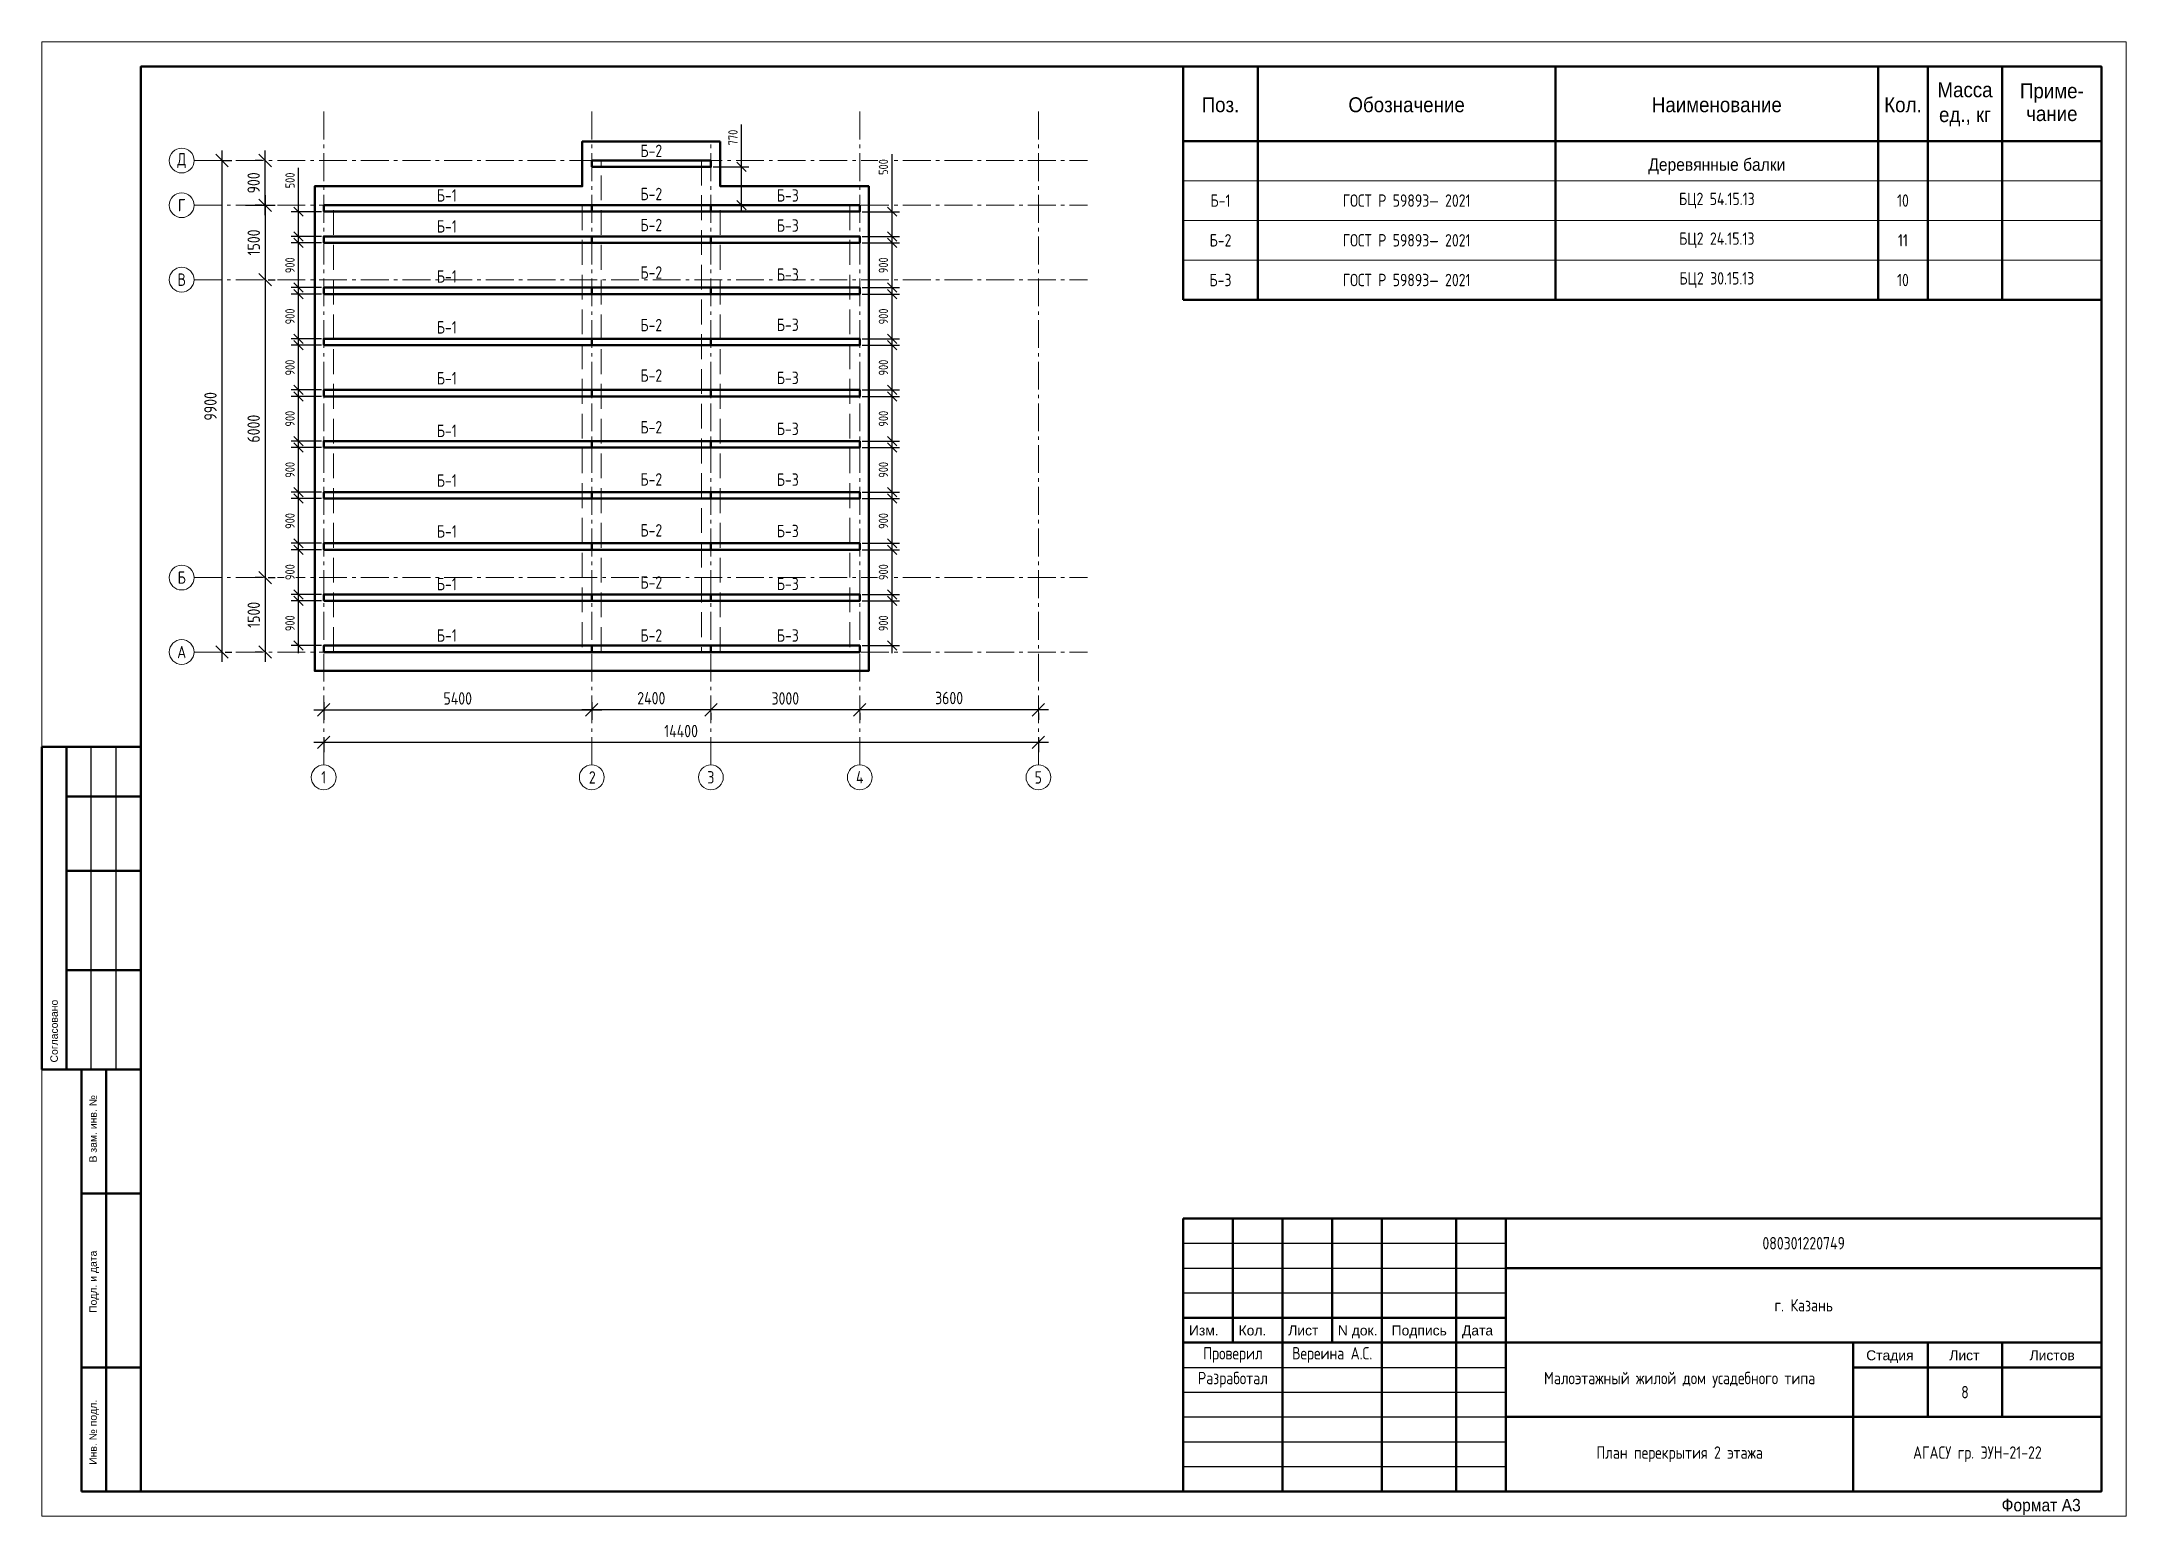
# Model space of a CAD drawing. Header units: millimetres. Extents: x -2047 to 39953, y 20044 to 49744.
import ezdxf
from ezdxf.enums import TextEntityAlignment as Align

# ---------------------------------------------------------------- set-up
doc = ezdxf.new("R2010")
doc.units = ezdxf.units.MM
for name, pattern in [('CONTINOUS', [0]), ('ГОСТ 2.303 4', [7, 5, -2, 0]), ('ГОСТ 2.303 6', [12, 8, -1.5, 1, -1.5])]:
    doc.linetypes.add(name, pattern=pattern)
doc.layers.add('Оси', color=3, linetype='Continuous')
doc.layers.add('Стены для перекрытий', color=7, linetype='Continuous')
for name, color, linetype, lineweight in [('Перекрытия', 7, 'Continuous', 50), ('Размеры', 7, 'Continuous', 20), ('Текст', 7, 'Continuous', 20)]:
    doc.layers.add(name, color=color, linetype=linetype, lineweight=lineweight)
doc.styles.add('Arial', font='arial.ttf')
doc.styles.add('Standard 0.9', font='arial.ttf', dxfattribs={"width": 0.9})
doc.styles.add('ГОСТ 2.304', font='CS_Gost2304.shx')
doc.styles.add('ТЕКСТ_Z', font='arial.ttf')
doc.dimstyles.new('СПДС', dxfattribs={"dimscale": 100, "dimtxt": 2.5, "dimasz": 2.5, "dimexe": 2, "dimexo": 0.625, "dimgap": 1, "dimtad": 1, "dimdec": 0, "dimtxsty": 'ГОСТ 2.304', "dimblk": 'OBLIQUE', "dimblk1": 'OBLIQUE', "dimblk2": 'OBLIQUE', "dimcen": 2.5, "dimdle": 2, "dimadec": 0, "dimazin": 2, "dimtfac": 0.75, "dimtdec": 4, "dimtmove": 1, "dimatfit": 3, "dimfxl": 1, "dimtfill": 1, "dimtolj": 1, "dimarcsym": 1})

msp = doc.modelspace()

# ---------------------------------------------------------------- texts
at = {"color": 7, "linetype": 'CONTINOUS', "lineweight": -3, "ltscale": 30, "style": 'Standard 0.9', "width": 0.9}
for s, height, p in [('Масса', 300, (36702.6, 48625.2)), ('Приме-', 300, (38452.6, 48604.2)), ('Поз.', 300, (21702.6, 48324.7)), ('Обозначение', 300, (25452.6, 48324.7)), ('Наименование', 300, (31702.6, 48324.7)), ('Кол.', 300, (35452.6, 48324.7)), ('ед., кг', 300, (36702.6, 48125.2)), ('чание', 300, (38452.6, 48145.6)), ('Деревянные балки', 250, (31702.6, 47144.3))]:
    msp.add_text(s, height=height, dxfattribs=at).set_placement(p, align=Align.CENTER)
at = {"color": 7, "linetype": 'CONTINOUS', "lineweight": 20, "ltscale": 30, "style": 'Standard 0.9', "width": 0.9}
msp.add_text('Формат А3', height=250, dxfattribs=at).set_placement((37439.7, 20144.3))
at = {"ltscale": 100, "char_height": 250, "attachment_point": 5, "style": 'ГОСТ 2.304'}
for s, insert, width in [('080301220749', (33452.6, 25544.3), 12000), ('г. Казань', (33452.6, 24294.3), 12000), ('Малоэтажный жилой дом усадебного типа', (30952.6, 22794.3), 7000), ('8', (36702.6, 22544.3), 1500), ('План перекрытия 2 этажа', (30952.6, 21294.3), 7000), ('АГАСУ гр. ЭУН-21-22', (36952.6, 21294.3), 5000)]:
    msp.add_mtext(s, dxfattribs=dict(at, insert=insert, width=width))
at = {"layer": 'Оси', "lineweight": 20, "ltscale": 100, "char_height": 250, "attachment_point": 5, "style": 'ГОСТ 2.304'}
for s, insert, width in [('Д', (773.7, 47351.4), 292.102), ('Г', (773.5, 46451.4), 292.102), ('В', (773.5, 44951.4), 292.102), ('Б', (773.5, 38951.4), 292.102), ('А', (773.5, 37451.4), 292.102), ('1', (3634.9, 34927.9), 272.268), ('2', (9045.8, 34926.1), 289.397), ('3', (11434.9, 34927.9), 239.361), ('4', (14434.9, 34927.9), 271.817), ('5', (18030.6, 34926.1), 270.465)]:
    msp.add_mtext(s, dxfattribs=dict(at, insert=insert, width=width))
at = {"layer": 'Текст', "ltscale": 100, "char_height": 250, "attachment_point": 5, "style": 'ГОСТ 2.304'}
for s, insert, width in [('Б-2', (10234.9, 47546.5), 702.524), ('Б-1', (6114.4, 46649.1), 702.524), ('Б-2', (10234.9, 46677.3), 702.524), ('Б-3', (12985, 46648.2), 702.524), ('Б-1', (21702.6, 46544.3), 1500), ('ГОСТ Р 59893— 2021', (25452.6, 46544.3), 6000), ('БЦ2 54.15.13', (31702.6, 46544.3), 6500), ('10', (35452.6, 46544.3), 1000), ('Б-1', (6114.4, 46023.8), 702.524), ('Б-2', (10234.9, 46052), 702.524), ('Б-3', (12985, 46042.2), 702.524), ('Б-2', (21702.6, 45744.3), 1500), ('ГОСТ Р 59893— 2021', (25452.6, 45744.3), 6000), ('БЦ2 24.15.13', (31702.6, 45744.3), 6500), ('11', (35452.6, 45744.3), 1000), ('Б-1', (6114.4, 45016.3), 702.524), ('Б-2', (10234.9, 45096.6), 702.524), ('Б-3', (12985, 45054), 702.524), ('Б-3', (21702.6, 44944.3), 1500), ('ГОСТ Р 59893— 2021', (25452.6, 44944.3), 6000), ('БЦ2 30.15.13', (31702.6, 44944.3), 6500), ('10', (35452.6, 44944.3), 1000), ('Б-1', (6114.4, 43991.5), 702.524), ('Б-2', (10234.9, 44037.1), 702.524), ('Б-3', (12985, 44042.7), 702.524), ('Б-1', (6114.4, 42966.7), 702.524), ('Б-2', (10234.9, 43020.9), 702.524), ('Б-3', (12985, 42973.5), 702.524), ('Б-1', (6114.4, 41907.1), 702.524), ('Б-2', (10234.9, 41978.7), 702.524), ('Б-3', (12985, 41946.7), 702.524), ('Б-1', (6114.4, 40905.4), 702.524), ('Б-2', (10234.9, 40927.8), 702.524), ('Б-3', (12985, 40923.8), 702.524), ('Б-1', (6114.4, 39880.6), 702.524), ('Б-2', (10234.9, 39903), 702.524), ('Б-3', (12985, 39889.3), 702.524), ('Б-1', (6114.4, 38820.5), 702.524), ('Б-2', (10234.9, 38852.1), 702.524), ('Б-3', (12985, 38823.9), 702.524), ('Б-1', (6114.4, 37785.4), 702.524), ('Б-2', (10234.9, 37785.4), 702.524), ('Б-3', (12985, 37785.4), 702.524), ('Проверил', (21952.6, 23294.3), 2000), ('Вереина А.С.', (23952.6, 23294.3), 2000), ('Разработал', (21952.6, 22794.3), 2000)]:
    msp.add_mtext(s, dxfattribs=dict(at, insert=insert, width=width))

# ---------------------------------------------------------------- blocks, each defined once
blk = doc.blocks.new('Штамп осн бок')
at = {"color": 7, "lineweight": 50}
for p, q in [((-2000, 8500), (-2000, 15000)), ((-2000, 15000), (-1500, 15000)), ((-1500, 8500), (-1500, 15000)), ((-1500, 15000), (0, 15000)), ((-1500, 14000), (0, 14000)), ((-1500, 12500), (0, 12500)), ((-1500, 10500), (0, 10500)), ((-2000, 8500), (-1500, 8500)), ((-1500, 8500), (0, 8500)), ((-1200, 0), (-1200, 8500)), ((-1200, 8500), (-700, 8500)), ((-700, 0), (-700, 8500)), ((-700, 8500), (0, 8500)), ((-1200, 6000), (0, 6000)), ((-1200, 2500), (0, 2500)), ((-1200, 0), (-700, 0)), ((-700, 0), (0, 0))]:
    blk.add_line(p, q, dxfattribs=at)
at = {"color": 7}
for p, q in [((-1000, 8500), (-1000, 15000)), ((-500, 8500), (-500, 15000)), ((0, 15000), (0, 0))]:
    blk.add_line(p, q, dxfattribs=at)
at = {"color": 7, "style": 'ТЕКСТ_Z'}
for s, p in [('Согласовано', (-1675, 8640)), ('В зам. инв. №', (-890, 6627)), ('Подл. и дата', (-890, 3596)), ('Инв. № подл.', (-890, 536))]:
    blk.add_text(s, height=150, rotation=90, dxfattribs=at).set_placement(p)
blk = doc.blocks.new('Штамп осн')
at = {"color": 7, "lineweight": 50}
for p, q in [((-18500, 0), (-18500, 5500)), ((-18500, 5500), (0, 5500)), ((-18500, 5500), (0, 5500)), ((-17500, 3000), (-17500, 5500)), ((-16500, 0), (-16500, 5500)), ((-15500, 3000), (-15500, 5500)), ((-14500, 0), (-14500, 5500)), ((-13000, 0), (-13000, 5500)), ((-12000, 0), (-12000, 5500)), ((-12000, 4500), (0, 4500)), ((-18500, 3500), (-12000, 3500)), ((-18500, 3000), (0, 3000)), ((-5000, 0), (-5000, 3000)), ((-3500, 1500), (-3500, 3000)), ((-2000, 1500), (-2000, 3000)), ((-5000, 2500), (0, 2500)), ((-12000, 1500), (0, 1500))]:
    blk.add_line(p, q, dxfattribs=at)
at = {"color": 7}
for p in [(0, 5500), (-18500, 0)]:
    blk.add_line(p, (0, 0), dxfattribs=at)
at = {"color": 8}
for p, q in [((-18500, 5000), (-12000, 5000)), ((-18500, 4500), (-12000, 4500)), ((-18500, 4000), (-12000, 4000)), ((-18500, 2500), (-12000, 2500)), ((-18500, 2000), (-12000, 2000)), ((-18500, 1500), (-12000, 1500)), ((-18500, 1000), (-12000, 1000)), ((-18500, 500), (-12000, 500))]:
    blk.add_line(p, q, dxfattribs=at)
at = {"color": 7, "style": 'Arial'}
for s, p in [('Изм.', (-18385, 3143)), ('Кол.', (-17385, 3143)), ('Лист', (-16385, 3143)), ('N док.', (-15385, 3143)), ('Подпись', (-14302, 3143)), ('Дата', (-12885, 3143)), ('Стадия', (-4741, 2643)), ('Листов', (-1449, 2643))]:
    blk.add_text(s, height=200, dxfattribs=at).set_placement(p)
at = {"color": 7, "lineweight": 50, "style": 'Arial'}
blk.add_text('Лист', height=200, dxfattribs=at).set_placement((-3066, 2643))
blk = doc.blocks.new('_Oblique')
at = {"color": 0, "linetype": 'ByBlock', "lineweight": -2}
blk.add_line((-0.5, -0.5), (0.5, 0.5), dxfattribs=at)
blk = doc.blocks.new('*D23')
at = {"layer": 'Defpoints', "color": 0, "ltscale": 100}
for p in [(1998, 46451), (2455, 44951), (2455, 44951)]:
    blk.add_point(p, dxfattribs=at)
at = {"layer": 'Оси', "color": 0, "lineweight": -2, "ltscale": 100}
for p, q in [((2455, 46651), (2455, 44751)), ((2061, 46451), (2655, 46451)), ((2517, 44951), (2655, 44951))]:
    blk.add_line(p, q, dxfattribs=at)
at = {"layer": 'Оси', "color": 0, "lineweight": -2, "ltscale": 100, "xscale": 250, "yscale": 250, "zscale": 250}
for p, rotation in [((2455, 46451), 90), ((2455, 44951), 270)]:
    blk.add_blockref('_Oblique', p, dxfattribs=dict(at, rotation=rotation))
at = {"layer": 'Оси', "color": 0, "lineweight": 20, "ltscale": 100, "insert": (2225, 45701), "char_height": 250, "attachment_point": 5, "rotation": 90, "style": 'ГОСТ 2.304', "bg_fill": 3, "box_fill_scale": 1.1, "bg_fill_color": 256, "bg_fill_true_color": 13158600, "bg_fill_transparency": 0}
blk.add_mtext('\\A1;1500', dxfattribs=at)
blk = doc.blocks.new('*D24')
at = {"layer": 'Defpoints', "color": 0, "ltscale": 100}
for p in [(2455, 44951), (2455, 38951), (2455, 38951)]:
    blk.add_point(p, dxfattribs=at)
at = {"layer": 'Оси', "color": 0, "lineweight": -2, "ltscale": 100}
for p, q in [((2455, 45151), (2455, 38751)), ((2517, 44951), (2655, 44951)), ((2517, 38951), (2655, 38951))]:
    blk.add_line(p, q, dxfattribs=at)
at = {"layer": 'Оси', "color": 0, "lineweight": -2, "ltscale": 100, "xscale": 250, "yscale": 250, "zscale": 250}
for p, rotation in [((2455, 44951), 90.00000000000001), ((2455, 38951), 270)]:
    blk.add_blockref('_Oblique', p, dxfattribs=dict(at, rotation=rotation))
at = {"layer": 'Оси', "color": 0, "lineweight": 20, "ltscale": 100, "insert": (2223, 41951), "char_height": 250, "attachment_point": 5, "rotation": 90, "style": 'ГОСТ 2.304', "bg_fill": 3, "box_fill_scale": 1.1, "bg_fill_color": 256, "bg_fill_true_color": 13158600, "bg_fill_transparency": 0}
blk.add_mtext('\\A1;6000', dxfattribs=at)
blk = doc.blocks.new('*D25')
at = {"layer": 'Defpoints', "color": 0, "ltscale": 100}
for p in [(2455, 38951), (2455, 37451), (2455, 37451)]:
    blk.add_point(p, dxfattribs=at)
at = {"layer": 'Оси', "color": 0, "lineweight": -2, "ltscale": 100}
for p, q in [((2455, 39151), (2455, 37251)), ((2392, 38951), (2255, 38951)), ((2392, 37451), (2255, 37451))]:
    blk.add_line(p, q, dxfattribs=at)
at = {"layer": 'Оси', "color": 0, "lineweight": -2, "ltscale": 100, "xscale": 250, "yscale": 250, "zscale": 250}
for p, rotation in [((2455, 38951), 90), ((2455, 37451), 270)]:
    blk.add_blockref('_Oblique', p, dxfattribs=dict(at, rotation=rotation))
at = {"layer": 'Оси', "color": 0, "lineweight": 20, "ltscale": 100, "insert": (2225, 38201), "char_height": 250, "attachment_point": 5, "rotation": 90, "style": 'ГОСТ 2.304', "bg_fill": 3, "box_fill_scale": 1.1, "bg_fill_color": 256, "bg_fill_true_color": 13158600, "bg_fill_transparency": 0}
blk.add_mtext('\\A1;1500', dxfattribs=at)
blk = doc.blocks.new('*D26')
at = {"layer": 'Defpoints', "color": 0, "ltscale": 100}
for p in [(2455, 47351), (2455, 47351), (2455, 46451)]:
    blk.add_point(p, dxfattribs=at)
at = {"layer": 'Оси', "color": 0, "lineweight": -2, "ltscale": 100}
for p, q in [((2455, 46251), (2455, 47551)), ((2392, 47351), (2255, 47351)), ((2392, 46451), (2255, 46451))]:
    blk.add_line(p, q, dxfattribs=at)
at = {"layer": 'Оси', "color": 0, "lineweight": -2, "ltscale": 100, "xscale": 250, "yscale": 250, "zscale": 250}
for p, rotation in [((2455, 47351), 90), ((2455, 46451), 270)]:
    blk.add_blockref('_Oblique', p, dxfattribs=dict(at, rotation=rotation))
at = {"layer": 'Оси', "color": 0, "lineweight": 20, "ltscale": 100, "insert": (2223, 46901), "char_height": 250, "attachment_point": 5, "rotation": 90, "style": 'ГОСТ 2.304', "bg_fill": 3, "box_fill_scale": 1.1, "bg_fill_color": 256, "bg_fill_true_color": 13158600, "bg_fill_transparency": 0}
blk.add_mtext('\\A1;900', dxfattribs=at)
blk = doc.blocks.new('*D27')
at = {"layer": 'Defpoints', "color": 0, "ltscale": 100}
for p in [(1528, 47351), (1585, 37451), (1585, 37451)]:
    blk.add_point(p, dxfattribs=at)
at = {"layer": 'Оси', "color": 0, "lineweight": -2, "ltscale": 100}
for p, q in [((1585, 47551), (1585, 37251)), ((1591, 47351), (1785, 47351)), ((1648, 37451), (1785, 37451))]:
    blk.add_line(p, q, dxfattribs=at)
at = {"layer": 'Оси', "color": 0, "lineweight": -2, "ltscale": 100, "xscale": 250, "yscale": 250, "zscale": 250}
for p, rotation in [((1585, 47351), 90), ((1585, 37451), 270)]:
    blk.add_blockref('_Oblique', p, dxfattribs=dict(at, rotation=rotation))
at = {"layer": 'Оси', "color": 0, "lineweight": 20, "ltscale": 100, "insert": (1353, 42401), "char_height": 250, "attachment_point": 5, "rotation": 90, "style": 'ГОСТ 2.304', "bg_fill": 3, "box_fill_scale": 1.1, "bg_fill_color": 256, "bg_fill_true_color": 13158600, "bg_fill_transparency": 0}
blk.add_mtext('\\A1;9900', dxfattribs=at)
blk = doc.blocks.new('*D28')
at = {"layer": 'Defpoints', "color": 0, "ltscale": 100}
for p in [(3635, 36506), (9035, 36506), (9035, 36287)]:
    blk.add_point(p, dxfattribs=at)
at = {"layer": 'Оси', "color": 0, "lineweight": -2, "ltscale": 100}
for p, q in [((3435, 36287), (9235, 36287)), ((3635, 36444), (3635, 36087)), ((9035, 36444), (9035, 36087))]:
    blk.add_line(p, q, dxfattribs=at)
at = {"layer": 'Оси', "color": 0, "lineweight": -2, "ltscale": 100, "xscale": 250, "yscale": 250, "zscale": 250, "rotation": 180}
blk.add_blockref('_Oblique', (3635, 36287), dxfattribs=at)
at = {"layer": 'Оси', "color": 0, "lineweight": -2, "ltscale": 100, "xscale": 250, "yscale": 250, "zscale": 250}
blk.add_blockref('_Oblique', (9035, 36287), dxfattribs=at)
at = {"layer": 'Оси', "color": 0, "lineweight": 20, "ltscale": 100, "insert": (6335, 36517), "char_height": 250, "attachment_point": 5, "style": 'ГОСТ 2.304', "bg_fill": 3, "box_fill_scale": 1.1, "bg_fill_color": 256, "bg_fill_true_color": 13158600, "bg_fill_transparency": 0}
blk.add_mtext('\\A1;5400', dxfattribs=at)
blk = doc.blocks.new('*D29')
at = {"layer": 'Defpoints', "color": 0, "ltscale": 100}
for p in [(9035, 36506), (9035, 36287), (11435, 36289)]:
    blk.add_point(p, dxfattribs=at)
at = {"layer": 'Оси', "color": 0, "lineweight": -2, "ltscale": 100}
for p, q in [((11635, 36287), (8835, 36287)), ((9035, 36444), (9035, 36087)), ((11435, 36226), (11435, 36087))]:
    blk.add_line(p, q, dxfattribs=at)
at = {"layer": 'Оси', "color": 0, "lineweight": -2, "ltscale": 100, "xscale": 250, "yscale": 250, "zscale": 250, "rotation": 180}
blk.add_blockref('_Oblique', (9035, 36287), dxfattribs=at)
at = {"layer": 'Оси', "color": 0, "lineweight": -2, "ltscale": 100, "xscale": 250, "yscale": 250, "zscale": 250}
blk.add_blockref('_Oblique', (11435, 36287), dxfattribs=at)
at = {"layer": 'Оси', "color": 0, "lineweight": 20, "ltscale": 100, "insert": (10235, 36522), "char_height": 250, "attachment_point": 5, "style": 'ГОСТ 2.304', "bg_fill": 3, "box_fill_scale": 1.1, "bg_fill_color": 256, "bg_fill_true_color": 13158600, "bg_fill_transparency": 0}
blk.add_mtext('\\A1;2400', dxfattribs=at)
blk = doc.blocks.new('*D30')
at = {"layer": 'Defpoints', "color": 0, "ltscale": 100}
for p in [(11435, 36289), (11435, 36287), (14435, 36289)]:
    blk.add_point(p, dxfattribs=at)
at = {"layer": 'Оси', "color": 0, "lineweight": -2, "ltscale": 100}
for p, q in [((14635, 36287), (11235, 36287)), ((11435, 36226), (11435, 36087)), ((14435, 36226), (14435, 36087))]:
    blk.add_line(p, q, dxfattribs=at)
at = {"layer": 'Оси', "color": 0, "lineweight": -2, "ltscale": 100, "xscale": 250, "yscale": 250, "zscale": 250, "rotation": 180}
blk.add_blockref('_Oblique', (11435, 36287), dxfattribs=at)
at = {"layer": 'Оси', "color": 0, "lineweight": -2, "ltscale": 100, "xscale": 250, "yscale": 250, "zscale": 250}
blk.add_blockref('_Oblique', (14435, 36287), dxfattribs=at)
at = {"layer": 'Оси', "color": 0, "lineweight": 20, "ltscale": 100, "insert": (12935, 36517), "char_height": 250, "attachment_point": 5, "style": 'ГОСТ 2.304', "bg_fill": 3, "box_fill_scale": 1.1, "bg_fill_color": 256, "bg_fill_true_color": 13158600, "bg_fill_transparency": 0}
blk.add_mtext('\\A1;3000', dxfattribs=at)
blk = doc.blocks.new('*D31')
at = {"layer": 'Defpoints', "color": 0, "ltscale": 100}
for p in [(14435, 36289), (14435, 36287), (18035, 36289)]:
    blk.add_point(p, dxfattribs=at)
at = {"layer": 'Оси', "color": 0, "lineweight": -2, "ltscale": 100}
for p, q in [((18235, 36287), (14235, 36287)), ((14435, 36226), (14435, 36087)), ((18035, 36226), (18035, 36087))]:
    blk.add_line(p, q, dxfattribs=at)
at = {"layer": 'Оси', "color": 0, "lineweight": -2, "ltscale": 100, "xscale": 250, "yscale": 250, "zscale": 250, "rotation": 180}
blk.add_blockref('_Oblique', (14435, 36287), dxfattribs=at)
at = {"layer": 'Оси', "color": 0, "lineweight": -2, "ltscale": 100, "xscale": 250, "yscale": 250, "zscale": 250}
blk.add_blockref('_Oblique', (18035, 36287), dxfattribs=at)
at = {"layer": 'Оси', "color": 0, "lineweight": 20, "ltscale": 100, "insert": (16235, 36525), "char_height": 250, "attachment_point": 5, "style": 'ГОСТ 2.304', "bg_fill": 3, "box_fill_scale": 1.1, "bg_fill_color": 256, "bg_fill_true_color": 13158600, "bg_fill_transparency": 0}
blk.add_mtext('\\A1;3600', dxfattribs=at)
blk = doc.blocks.new('*D32')
at = {"layer": 'Defpoints', "color": 0, "ltscale": 100}
for p in [(3635, 35795), (18035, 35795), (18035, 35635)]:
    blk.add_point(p, dxfattribs=at)
at = {"layer": 'Оси', "color": 0, "lineweight": -2, "ltscale": 100}
for p, q in [((3635, 35732), (3635, 35435)), ((18035, 35732), (18035, 35435)), ((3435, 35635), (18235, 35635))]:
    blk.add_line(p, q, dxfattribs=at)
at = {"layer": 'Оси', "color": 0, "lineweight": -2, "ltscale": 100, "xscale": 250, "yscale": 250, "zscale": 250, "rotation": 180}
blk.add_blockref('_Oblique', (3635, 35635), dxfattribs=at)
at = {"layer": 'Оси', "color": 0, "lineweight": -2, "ltscale": 100, "xscale": 250, "yscale": 250, "zscale": 250}
blk.add_blockref('_Oblique', (18035, 35635), dxfattribs=at)
at = {"layer": 'Оси', "color": 0, "lineweight": 20, "ltscale": 100, "insert": (10835, 35860), "char_height": 250, "attachment_point": 5, "style": 'ГОСТ 2.304', "bg_fill": 3, "box_fill_scale": 1.1, "bg_fill_color": 256, "bg_fill_true_color": 13158600, "bg_fill_transparency": 0}
blk.add_mtext('\\A1;14400', dxfattribs=at)
blk = doc.blocks.new('*D33')
at = {"layer": 'Defpoints', "color": 0, "ltscale": 100}
for p in [(3129, 38481), (3635, 38481), (3635, 37581)]:
    blk.add_point(p, dxfattribs=at)
at = {"layer": 'Размеры', "color": 0, "lineweight": -2, "ltscale": 100}
for p, q in [((3588, 38481), (2979, 38481)), ((3129, 37431), (3129, 38631)), ((3588, 37581), (2979, 37581))]:
    blk.add_line(p, q, dxfattribs=at)
at = {"layer": 'Размеры', "color": 0, "lineweight": -2, "ltscale": 100, "xscale": 187.5, "yscale": 187.5, "zscale": 187.5}
for p, rotation in [((3129, 38481), 90), ((3129, 37581), 270)]:
    blk.add_blockref('_Oblique', p, dxfattribs=dict(at, rotation=rotation))
at = {"layer": 'Размеры', "color": 0, "ltscale": 100, "insert": (2955, 38031), "char_height": 187.5, "attachment_point": 5, "rotation": 90, "style": 'ГОСТ 2.304', "bg_fill": 3, "box_fill_scale": 1.1, "bg_fill_color": 256, "bg_fill_true_color": 13158600, "bg_fill_transparency": 0}
blk.add_mtext('\\A1;900', dxfattribs=at)
blk = doc.blocks.new('*D34')
at = {"layer": 'Defpoints', "color": 0, "ltscale": 100}
for p in [(3129, 39511), (3635, 39511), (3635, 38611)]:
    blk.add_point(p, dxfattribs=at)
at = {"layer": 'Размеры', "color": 0, "lineweight": -2, "ltscale": 100}
for p, q in [((3588, 39511), (2979, 39511)), ((3129, 38461), (3129, 39661)), ((3588, 38611), (2979, 38611))]:
    blk.add_line(p, q, dxfattribs=at)
at = {"layer": 'Размеры', "color": 0, "lineweight": -2, "ltscale": 100, "xscale": 187.5, "yscale": 187.5, "zscale": 187.5}
for p, rotation in [((3129, 39511), 90), ((3129, 38611), 270)]:
    blk.add_blockref('_Oblique', p, dxfattribs=dict(at, rotation=rotation))
at = {"layer": 'Размеры', "color": 0, "ltscale": 100, "insert": (2955, 39061), "char_height": 187.5, "attachment_point": 5, "rotation": 90, "style": 'ГОСТ 2.304', "bg_fill": 3, "box_fill_scale": 1.1, "bg_fill_color": 256, "bg_fill_true_color": 13158600, "bg_fill_transparency": 0}
blk.add_mtext('\\A1;900', dxfattribs=at)
blk = doc.blocks.new('*D35')
at = {"layer": 'Defpoints', "color": 0, "ltscale": 100}
for p in [(3129, 40541), (3635, 40541), (3635, 39641)]:
    blk.add_point(p, dxfattribs=at)
at = {"layer": 'Размеры', "color": 0, "lineweight": -2, "ltscale": 100}
for p, q in [((3588, 40541), (2979, 40541)), ((3129, 39491), (3129, 40691)), ((3588, 39641), (2979, 39641))]:
    blk.add_line(p, q, dxfattribs=at)
at = {"layer": 'Размеры', "color": 0, "lineweight": -2, "ltscale": 100, "xscale": 187.5, "yscale": 187.5, "zscale": 187.5}
for p, rotation in [((3129, 40541), 90), ((3129, 39641), 270)]:
    blk.add_blockref('_Oblique', p, dxfattribs=dict(at, rotation=rotation))
at = {"layer": 'Размеры', "color": 0, "ltscale": 100, "insert": (2955, 40091), "char_height": 187.5, "attachment_point": 5, "rotation": 90, "style": 'ГОСТ 2.304', "bg_fill": 3, "box_fill_scale": 1.1, "bg_fill_color": 256, "bg_fill_true_color": 13158600, "bg_fill_transparency": 0}
blk.add_mtext('\\A1;900', dxfattribs=at)
blk = doc.blocks.new('*D36')
at = {"layer": 'Defpoints', "color": 0, "ltscale": 100}
for p in [(3129, 41571), (3635, 41571), (3635, 40671)]:
    blk.add_point(p, dxfattribs=at)
at = {"layer": 'Размеры', "color": 0, "lineweight": -2, "ltscale": 100}
for p, q in [((3129, 40521), (3129, 41721)), ((3588, 41571), (2979, 41571)), ((3588, 40671), (2979, 40671))]:
    blk.add_line(p, q, dxfattribs=at)
at = {"layer": 'Размеры', "color": 0, "lineweight": -2, "ltscale": 100, "xscale": 187.5, "yscale": 187.5, "zscale": 187.5}
for p, rotation in [((3129, 41571), 90), ((3129, 40671), 270)]:
    blk.add_blockref('_Oblique', p, dxfattribs=dict(at, rotation=rotation))
at = {"layer": 'Размеры', "color": 0, "ltscale": 100, "insert": (2955, 41121), "char_height": 187.5, "attachment_point": 5, "rotation": 90, "style": 'ГОСТ 2.304', "bg_fill": 3, "box_fill_scale": 1.1, "bg_fill_color": 256, "bg_fill_true_color": 13158600, "bg_fill_transparency": 0}
blk.add_mtext('\\A1;900', dxfattribs=at)
blk = doc.blocks.new('*D37')
at = {"layer": 'Defpoints', "color": 0, "ltscale": 100}
for p in [(3129, 42601), (3635, 42601), (3635, 41701)]:
    blk.add_point(p, dxfattribs=at)
at = {"layer": 'Размеры', "color": 0, "lineweight": -2, "ltscale": 100}
for p, q in [((3588, 42601), (2979, 42601)), ((3129, 41551), (3129, 42751)), ((3588, 41701), (2979, 41701))]:
    blk.add_line(p, q, dxfattribs=at)
at = {"layer": 'Размеры', "color": 0, "lineweight": -2, "ltscale": 100, "xscale": 187.5, "yscale": 187.5, "zscale": 187.5}
for p, rotation in [((3129, 42601), 90), ((3129, 41701), 270)]:
    blk.add_blockref('_Oblique', p, dxfattribs=dict(at, rotation=rotation))
at = {"layer": 'Размеры', "color": 0, "ltscale": 100, "insert": (2955, 42151), "char_height": 187.5, "attachment_point": 5, "rotation": 90, "style": 'ГОСТ 2.304', "bg_fill": 3, "box_fill_scale": 1.1, "bg_fill_color": 256, "bg_fill_true_color": 13158600, "bg_fill_transparency": 0}
blk.add_mtext('\\A1;900', dxfattribs=at)
blk = doc.blocks.new('*D38')
at = {"layer": 'Defpoints', "color": 0, "ltscale": 100}
for p in [(3129, 43631), (3635, 43631), (3635, 42731)]:
    blk.add_point(p, dxfattribs=at)
at = {"layer": 'Размеры', "color": 0, "lineweight": -2, "ltscale": 100}
for p, q in [((3129, 42581), (3129, 43781)), ((3588, 43631), (2979, 43631)), ((3588, 42731), (2979, 42731))]:
    blk.add_line(p, q, dxfattribs=at)
at = {"layer": 'Размеры', "color": 0, "lineweight": -2, "ltscale": 100, "xscale": 187.5, "yscale": 187.5, "zscale": 187.5}
for p, rotation in [((3129, 43631), 90), ((3129, 42731), 270)]:
    blk.add_blockref('_Oblique', p, dxfattribs=dict(at, rotation=rotation))
at = {"layer": 'Размеры', "color": 0, "ltscale": 100, "insert": (2955, 43181), "char_height": 187.5, "attachment_point": 5, "rotation": 90, "style": 'ГОСТ 2.304', "bg_fill": 3, "box_fill_scale": 1.1, "bg_fill_color": 256, "bg_fill_true_color": 13158600, "bg_fill_transparency": 0}
blk.add_mtext('\\A1;900', dxfattribs=at)
blk = doc.blocks.new('*D39')
at = {"layer": 'Defpoints', "color": 0, "ltscale": 100}
for p in [(3129, 44661), (3635, 44661), (3635, 43761)]:
    blk.add_point(p, dxfattribs=at)
at = {"layer": 'Размеры', "color": 0, "lineweight": -2, "ltscale": 100}
for p, q in [((3588, 44661), (2979, 44661)), ((3129, 43611), (3129, 44811)), ((3588, 43761), (2979, 43761))]:
    blk.add_line(p, q, dxfattribs=at)
at = {"layer": 'Размеры', "color": 0, "lineweight": -2, "ltscale": 100, "xscale": 187.5, "yscale": 187.5, "zscale": 187.5}
for p, rotation in [((3129, 44661), 90), ((3129, 43761), 270)]:
    blk.add_blockref('_Oblique', p, dxfattribs=dict(at, rotation=rotation))
at = {"layer": 'Размеры', "color": 0, "ltscale": 100, "insert": (2955, 44211), "char_height": 187.5, "attachment_point": 5, "rotation": 90, "style": 'ГОСТ 2.304', "bg_fill": 3, "box_fill_scale": 1.1, "bg_fill_color": 256, "bg_fill_true_color": 13158600, "bg_fill_transparency": 0}
blk.add_mtext('\\A1;900', dxfattribs=at)
blk = doc.blocks.new('*D40')
at = {"layer": 'Defpoints', "color": 0, "ltscale": 100}
for p in [(3129, 45691), (3635, 45691), (3635, 44791)]:
    blk.add_point(p, dxfattribs=at)
at = {"layer": 'Размеры', "color": 0, "lineweight": -2, "ltscale": 100}
for p, q in [((3129, 44641), (3129, 45841)), ((3588, 45691), (2979, 45691)), ((3588, 44791), (2979, 44791))]:
    blk.add_line(p, q, dxfattribs=at)
at = {"layer": 'Размеры', "color": 0, "lineweight": -2, "ltscale": 100, "xscale": 187.5, "yscale": 187.5, "zscale": 187.5}
for p, rotation in [((3129, 45691), 90), ((3129, 44791), 270)]:
    blk.add_blockref('_Oblique', p, dxfattribs=dict(at, rotation=rotation))
at = {"layer": 'Размеры', "color": 0, "ltscale": 100, "insert": (2955, 45241), "char_height": 187.5, "attachment_point": 5, "rotation": 90, "style": 'ГОСТ 2.304', "bg_fill": 3, "box_fill_scale": 1.1, "bg_fill_color": 256, "bg_fill_true_color": 13158600, "bg_fill_transparency": 0}
blk.add_mtext('\\A1;900', dxfattribs=at)
blk = doc.blocks.new('*D41')
at = {"layer": 'Defpoints', "color": 0, "ltscale": 100}
for p in [(3129, 46321), (3635, 46321), (3635, 45821)]:
    blk.add_point(p, dxfattribs=at)
at = {"layer": 'Размеры', "color": 0, "lineweight": -2, "ltscale": 100}
for p, q in [((3129, 46321), (3129, 47207)), ((3588, 46321), (2979, 46321)), ((3129, 45671), (3129, 46471)), ((3588, 45821), (2979, 45821))]:
    blk.add_line(p, q, dxfattribs=at)
at = {"layer": 'Размеры', "color": 0, "lineweight": -2, "ltscale": 100, "xscale": 187.5, "yscale": 187.5, "zscale": 187.5}
for p, rotation in [((3129, 46321), 90), ((3129, 45821), 270)]:
    blk.add_blockref('_Oblique', p, dxfattribs=dict(at, rotation=rotation))
at = {"layer": 'Размеры', "color": 0, "ltscale": 100, "insert": (2956, 46950), "char_height": 187.5, "attachment_point": 5, "rotation": 90, "style": 'ГОСТ 2.304', "bg_fill": 3, "box_fill_scale": 1.1, "bg_fill_color": 256, "bg_fill_true_color": 13158600, "bg_fill_transparency": 0}
blk.add_mtext('\\A1;500', dxfattribs=at)
blk = doc.blocks.new('*D42')
at = {"layer": 'Defpoints', "color": 0, "ltscale": 75}
for p in [(11435, 47221), (12049, 47221), (11435, 46451)]:
    blk.add_point(p, dxfattribs=at)
at = {"layer": 'Размеры', "color": 0, "lineweight": -2, "ltscale": 75}
for p, q in [((12049, 47221), (12049, 48075)), ((11482, 47221), (12199, 47221)), ((12049, 46301), (12049, 47371)), ((11482, 46451), (12199, 46451))]:
    blk.add_line(p, q, dxfattribs=at)
at = {"layer": 'Размеры', "color": 0, "lineweight": -2, "ltscale": 75, "xscale": 187.5, "yscale": 187.5, "zscale": 187.5}
for p, rotation in [((12049, 47221), 90), ((12049, 46451), 270)]:
    blk.add_blockref('_Oblique', p, dxfattribs=dict(at, rotation=rotation))
at = {"layer": 'Размеры', "color": 0, "ltscale": 75, "insert": (11880, 47815), "char_height": 187.5, "attachment_point": 5, "rotation": 90, "style": 'ГОСТ 2.304', "bg_fill": 3, "box_fill_scale": 1.1, "bg_fill_color": 256, "bg_fill_true_color": 13158600, "bg_fill_transparency": 0}
blk.add_mtext('\\A1;770', dxfattribs=at)
blk = doc.blocks.new('*D43')
at = {"layer": 'Defpoints', "color": 0, "ltscale": 75}
for p in [(14435, 38481), (15085, 38481), (14435, 37581)]:
    blk.add_point(p, dxfattribs=at)
at = {"layer": 'Размеры', "color": 0, "lineweight": -2, "ltscale": 75}
for p, q in [((14482, 38481), (15235, 38481)), ((15085, 37431), (15085, 38631)), ((14482, 37581), (15235, 37581))]:
    blk.add_line(p, q, dxfattribs=at)
at = {"layer": 'Размеры', "color": 0, "lineweight": -2, "ltscale": 75, "xscale": 187.5, "yscale": 187.5, "zscale": 187.5}
for p, rotation in [((15085, 38481), 90), ((15085, 37581), 270)]:
    blk.add_blockref('_Oblique', p, dxfattribs=dict(at, rotation=rotation))
at = {"layer": 'Размеры', "color": 0, "ltscale": 75, "insert": (14911, 38031), "char_height": 187.5, "attachment_point": 5, "rotation": 90, "style": 'ГОСТ 2.304', "bg_fill": 3, "box_fill_scale": 1.1, "bg_fill_color": 256, "bg_fill_true_color": 13158600, "bg_fill_transparency": 0}
blk.add_mtext('\\A1;900', dxfattribs=at)
blk = doc.blocks.new('*D44')
at = {"layer": 'Defpoints', "color": 0, "ltscale": 75}
for p in [(14435, 39511), (15085, 39511), (14435, 38611)]:
    blk.add_point(p, dxfattribs=at)
at = {"layer": 'Размеры', "color": 0, "lineweight": -2, "ltscale": 75}
for p, q in [((14482, 39511), (15235, 39511)), ((15085, 38461), (15085, 39661)), ((14482, 38611), (15235, 38611))]:
    blk.add_line(p, q, dxfattribs=at)
at = {"layer": 'Размеры', "color": 0, "lineweight": -2, "ltscale": 75, "xscale": 187.5, "yscale": 187.5, "zscale": 187.5}
for p, rotation in [((15085, 39511), 90), ((15085, 38611), 270)]:
    blk.add_blockref('_Oblique', p, dxfattribs=dict(at, rotation=rotation))
at = {"layer": 'Размеры', "color": 0, "ltscale": 75, "insert": (14911, 39061), "char_height": 187.5, "attachment_point": 5, "rotation": 90, "style": 'ГОСТ 2.304', "bg_fill": 3, "box_fill_scale": 1.1, "bg_fill_color": 256, "bg_fill_true_color": 13158600, "bg_fill_transparency": 0}
blk.add_mtext('\\A1;900', dxfattribs=at)
blk = doc.blocks.new('*D45')
at = {"layer": 'Defpoints', "color": 0, "ltscale": 75}
for p in [(14435, 40541), (15085, 40541), (14435, 39641)]:
    blk.add_point(p, dxfattribs=at)
at = {"layer": 'Размеры', "color": 0, "lineweight": -2, "ltscale": 75}
for p, q in [((14482, 40541), (15235, 40541)), ((15085, 39491), (15085, 40691)), ((14482, 39641), (15235, 39641))]:
    blk.add_line(p, q, dxfattribs=at)
at = {"layer": 'Размеры', "color": 0, "lineweight": -2, "ltscale": 75, "xscale": 187.5, "yscale": 187.5, "zscale": 187.5}
for p, rotation in [((15085, 40541), 90), ((15085, 39641), 270)]:
    blk.add_blockref('_Oblique', p, dxfattribs=dict(at, rotation=rotation))
at = {"layer": 'Размеры', "color": 0, "ltscale": 75, "insert": (14911, 40091), "char_height": 187.5, "attachment_point": 5, "rotation": 90, "style": 'ГОСТ 2.304', "bg_fill": 3, "box_fill_scale": 1.1, "bg_fill_color": 256, "bg_fill_true_color": 13158600, "bg_fill_transparency": 0}
blk.add_mtext('\\A1;900', dxfattribs=at)
blk = doc.blocks.new('*D46')
at = {"layer": 'Defpoints', "color": 0, "ltscale": 75}
for p in [(14435, 41571), (15085, 41571), (14435, 40671)]:
    blk.add_point(p, dxfattribs=at)
at = {"layer": 'Размеры', "color": 0, "lineweight": -2, "ltscale": 75}
for p, q in [((15085, 40521), (15085, 41721)), ((14482, 41571), (15235, 41571)), ((14482, 40671), (15235, 40671))]:
    blk.add_line(p, q, dxfattribs=at)
at = {"layer": 'Размеры', "color": 0, "lineweight": -2, "ltscale": 75, "xscale": 187.5, "yscale": 187.5, "zscale": 187.5}
for p, rotation in [((15085, 41571), 90), ((15085, 40671), 270)]:
    blk.add_blockref('_Oblique', p, dxfattribs=dict(at, rotation=rotation))
at = {"layer": 'Размеры', "color": 0, "ltscale": 75, "insert": (14911, 41121), "char_height": 187.5, "attachment_point": 5, "rotation": 90, "style": 'ГОСТ 2.304', "bg_fill": 3, "box_fill_scale": 1.1, "bg_fill_color": 256, "bg_fill_true_color": 13158600, "bg_fill_transparency": 0}
blk.add_mtext('\\A1;900', dxfattribs=at)
blk = doc.blocks.new('*D47')
at = {"layer": 'Defpoints', "color": 0, "ltscale": 75}
for p in [(14435, 42601), (15085, 42601), (14435, 41701)]:
    blk.add_point(p, dxfattribs=at)
at = {"layer": 'Размеры', "color": 0, "lineweight": -2, "ltscale": 75}
for p, q in [((14482, 42601), (15235, 42601)), ((15085, 41551), (15085, 42751)), ((14482, 41701), (15235, 41701))]:
    blk.add_line(p, q, dxfattribs=at)
at = {"layer": 'Размеры', "color": 0, "lineweight": -2, "ltscale": 75, "xscale": 187.5, "yscale": 187.5, "zscale": 187.5}
for p, rotation in [((15085, 42601), 90), ((15085, 41701), 270)]:
    blk.add_blockref('_Oblique', p, dxfattribs=dict(at, rotation=rotation))
at = {"layer": 'Размеры', "color": 0, "ltscale": 75, "insert": (14911, 42151), "char_height": 187.5, "attachment_point": 5, "rotation": 90, "style": 'ГОСТ 2.304', "bg_fill": 3, "box_fill_scale": 1.1, "bg_fill_color": 256, "bg_fill_true_color": 13158600, "bg_fill_transparency": 0}
blk.add_mtext('\\A1;900', dxfattribs=at)
blk = doc.blocks.new('*D48')
at = {"layer": 'Defpoints', "color": 0, "ltscale": 75}
for p in [(14435, 43631), (15085, 43631), (14435, 42731)]:
    blk.add_point(p, dxfattribs=at)
at = {"layer": 'Размеры', "color": 0, "lineweight": -2, "ltscale": 75}
for p, q in [((15085, 42581), (15085, 43781)), ((14482, 43631), (15235, 43631)), ((14482, 42731), (15235, 42731))]:
    blk.add_line(p, q, dxfattribs=at)
at = {"layer": 'Размеры', "color": 0, "lineweight": -2, "ltscale": 75, "xscale": 187.5, "yscale": 187.5, "zscale": 187.5}
for p, rotation in [((15085, 43631), 90), ((15085, 42731), 270)]:
    blk.add_blockref('_Oblique', p, dxfattribs=dict(at, rotation=rotation))
at = {"layer": 'Размеры', "color": 0, "ltscale": 75, "insert": (14911, 43181), "char_height": 187.5, "attachment_point": 5, "rotation": 90, "style": 'ГОСТ 2.304', "bg_fill": 3, "box_fill_scale": 1.1, "bg_fill_color": 256, "bg_fill_true_color": 13158600, "bg_fill_transparency": 0}
blk.add_mtext('\\A1;900', dxfattribs=at)
blk = doc.blocks.new('*D49')
at = {"layer": 'Defpoints', "color": 0, "ltscale": 75}
for p in [(14435, 44661), (15085, 44661), (14435, 43761)]:
    blk.add_point(p, dxfattribs=at)
at = {"layer": 'Размеры', "color": 0, "lineweight": -2, "ltscale": 75}
for p, q in [((14482, 44661), (15235, 44661)), ((15085, 43611), (15085, 44811)), ((14482, 43761), (15235, 43761))]:
    blk.add_line(p, q, dxfattribs=at)
at = {"layer": 'Размеры', "color": 0, "lineweight": -2, "ltscale": 75, "xscale": 187.5, "yscale": 187.5, "zscale": 187.5}
for p, rotation in [((15085, 44661), 90), ((15085, 43761), 270)]:
    blk.add_blockref('_Oblique', p, dxfattribs=dict(at, rotation=rotation))
at = {"layer": 'Размеры', "color": 0, "ltscale": 75, "insert": (14911, 44211), "char_height": 187.5, "attachment_point": 5, "rotation": 90, "style": 'ГОСТ 2.304', "bg_fill": 3, "box_fill_scale": 1.1, "bg_fill_color": 256, "bg_fill_true_color": 13158600, "bg_fill_transparency": 0}
blk.add_mtext('\\A1;900', dxfattribs=at)
blk = doc.blocks.new('*D50')
at = {"layer": 'Defpoints', "color": 0, "ltscale": 75}
for p in [(14435, 45691), (15085, 45691), (14435, 44791)]:
    blk.add_point(p, dxfattribs=at)
at = {"layer": 'Размеры', "color": 0, "lineweight": -2, "ltscale": 75}
for p, q in [((15085, 44641), (15085, 45841)), ((14482, 45691), (15235, 45691)), ((14482, 44791), (15235, 44791))]:
    blk.add_line(p, q, dxfattribs=at)
at = {"layer": 'Размеры', "color": 0, "lineweight": -2, "ltscale": 75, "xscale": 187.5, "yscale": 187.5, "zscale": 187.5}
for p, rotation in [((15085, 45691), 90), ((15085, 44791), 270)]:
    blk.add_blockref('_Oblique', p, dxfattribs=dict(at, rotation=rotation))
at = {"layer": 'Размеры', "color": 0, "ltscale": 75, "insert": (14911, 45241), "char_height": 187.5, "attachment_point": 5, "rotation": 90, "style": 'ГОСТ 2.304', "bg_fill": 3, "box_fill_scale": 1.1, "bg_fill_color": 256, "bg_fill_true_color": 13158600, "bg_fill_transparency": 0}
blk.add_mtext('\\A1;900', dxfattribs=at)
blk = doc.blocks.new('*D51')
at = {"layer": 'Defpoints', "color": 0, "ltscale": 75}
for p in [(14435, 46321), (15085, 46321), (14435, 45821)]:
    blk.add_point(p, dxfattribs=at)
at = {"layer": 'Размеры', "color": 0, "lineweight": -2, "ltscale": 75}
for p, q in [((15085, 46321), (15085, 47478)), ((14482, 46321), (15235, 46321)), ((15085, 45671), (15085, 46471)), ((14482, 45821), (15235, 45821))]:
    blk.add_line(p, q, dxfattribs=at)
at = {"layer": 'Размеры', "color": 0, "lineweight": -2, "ltscale": 75, "xscale": 187.5, "yscale": 187.5, "zscale": 187.5}
for p, rotation in [((15085, 46321), 90), ((15085, 45821), 270)]:
    blk.add_blockref('_Oblique', p, dxfattribs=dict(at, rotation=rotation))
at = {"layer": 'Размеры', "color": 0, "ltscale": 75, "insert": (14912, 47220), "char_height": 187.5, "attachment_point": 5, "rotation": 90, "style": 'ГОСТ 2.304', "bg_fill": 3, "box_fill_scale": 1.1, "bg_fill_color": 256, "bg_fill_true_color": 13158600, "bg_fill_transparency": 0}
blk.add_mtext('\\A1;500', dxfattribs=at)

# ---------------------------------------------------------------- linework, layer by layer
at = {"color": 7, "linetype": 'CONTINOUS', "lineweight": 50, "ltscale": 30}
for p, q in [((20952.6, 49244.3), (39452.6, 49244.3)), ((20952.6, 49244.3), (20952.6, 46944.3)), ((22452.6, 49244.3), (22452.6, 46944.3)), ((28452.6, 49244.3), (28452.6, 46944.3)), ((34952.6, 49244.3), (34952.6, 46944.3)), ((35952.6, 49244.3), (35952.6, 46944.3)), ((37452.6, 49244.3), (37452.6, 46944.3)), ((39452.6, 49244.3), (39452.6, 29344.3)), ((20952.6, 47744.3), (39452.6, 47744.3)), ((20952.6, 46944.3), (20952.6, 45344.3)), ((22452.6, 46944.3), (22452.6, 45344.3)), ((28452.6, 46944.3), (28452.6, 45344.3)), ((34952.6, 46944.3), (34952.6, 45344.3)), ((35952.6, 46944.3), (35952.6, 45344.3)), ((37452.6, 46944.3), (37452.6, 45344.3)), ((20952.6, 45344.3), (20952.6, 44544.3)), ((22452.6, 45344.3), (22452.6, 44544.3)), ((28452.6, 45344.3), (28452.6, 44544.3)), ((34952.6, 45344.3), (34952.6, 44544.3)), ((35952.6, 45344.3), (35952.6, 44544.3)), ((37452.6, 45344.3), (37452.6, 44544.3)), ((20952.6, 44544.3), (39452.6, 44544.3))]:
    msp.add_line(p, q, dxfattribs=at)
at = {"color": 8, "linetype": 'CONTINOUS', "lineweight": 20, "ltscale": 30}
for p, q in [((20952.6, 46944.3), (39452.6, 46944.3)), ((20952.6, 46944.3), (39452.6, 46944.3)), ((20952.6, 46144.3), (39452.6, 46144.3)), ((20952.6, 45344.3), (39452.6, 45344.3)), ((20952.6, 45344.3), (39452.6, 45344.3)), ((20952.6, 44544.3), (39452.6, 44544.3)), ((20952.6, 44544.3), (39452.6, 44544.3)), ((20952.6, 44544.3), (39452.6, 44544.3))]:
    msp.add_line(p, q, dxfattribs=at)
at = {"color": 7, "linetype": 'CONTINOUS', "lineweight": 20, "ltscale": 30}
msp.add_lwpolyline([(-2047.4, 20044.3), (39952.6, 20044.3), (39952.6, 49744.3), (-2047.4, 49744.3)], close=True, dxfattribs=at)
at = {"color": 7, "linetype": 'CONTINOUS', "lineweight": 50, "ltscale": 30}
msp.add_lwpolyline([(-47.4, 20544.3), (39452.6, 20544.3), (39452.6, 49244.3), (-47.4, 49244.3)], close=True, dxfattribs=at)
at = {"layer": 'Оси', "linetype": 'ГОСТ 2.303 6', "lineweight": 20, "ltscale": 70}
for p, q in [((3634.9, 35177.9), (3634.9, 48337.5)), ((9034.9, 35177.9), (9034.9, 48337.5)), ((14434.9, 35177.9), (14434.9, 48337.5)), ((18034.9, 35177.9), (18034.9, 48337.5)), ((11434.9, 35177.9), (11434.9, 47677.9)), ((1023.7, 47351.4), (19023.7, 47351.4)), ((1023.5, 46451.4), (19023.5, 46451.4)), ((1023.5, 44951.4), (19023.5, 44951.4)), ((1023.5, 38951.4), (19023.5, 38951.4)), ((1023.5, 37451.4), (19023.5, 37451.4))]:
    msp.add_line(p, q, dxfattribs=at)
at = {"layer": 'Оси', "lineweight": 20, "ltscale": 100}
for centre in [(773.7, 47351.4), (773.5, 46451.4), (773.5, 44951.4), (773.5, 38951.4), (773.5, 37451.4), (3634.9, 34927.9), (9034.9, 34927.9), (11434.9, 34927.9), (14434.9, 34927.9), (18034.9, 34927.9)]:
    msp.add_circle(centre, 250, dxfattribs=at)
at = {"layer": 'Перекрытия', "ltscale": 100}
for points in [[(9034.9, 47221.4), (11434.9, 47221.4), (11434.9, 47351.4), (9034.9, 47351.4)], [(3634.9, 46321.4), (9034.9, 46321.4), (9034.9, 46451.4), (3634.9, 46451.4)], [(9034.9, 46321.4), (11434.9, 46321.4), (11434.9, 46451.4), (9034.9, 46451.4)], [(11434.9, 46321.4), (14434.9, 46321.4), (14434.9, 46451.4), (11434.9, 46451.4)], [(3634.9, 45691.4), (9034.9, 45691.4), (9034.9, 45821.4), (3634.9, 45821.4)], [(9034.9, 45691.4), (11434.9, 45691.4), (11434.9, 45821.4), (9034.9, 45821.4)], [(11434.9, 45691.4), (14434.9, 45691.4), (14434.9, 45821.4), (11434.9, 45821.4)], [(3634.9, 44661.4), (9034.9, 44661.4), (9034.9, 44791.4), (3634.9, 44791.4)], [(9034.9, 44661.4), (11434.9, 44661.4), (11434.9, 44791.4), (9034.9, 44791.4)], [(11434.9, 44661.4), (14434.9, 44661.4), (14434.9, 44791.4), (11434.9, 44791.4)], [(3634.9, 43631.4), (9034.9, 43631.4), (9034.9, 43761.4), (3634.9, 43761.4)], [(9034.9, 43631.4), (11434.9, 43631.4), (11434.9, 43761.4), (9034.9, 43761.4)], [(11434.9, 43631.4), (14434.9, 43631.4), (14434.9, 43761.4), (11434.9, 43761.4)], [(3634.9, 42601.4), (9034.9, 42601.4), (9034.9, 42731.4), (3634.9, 42731.4)], [(9034.9, 42601.4), (11434.9, 42601.4), (11434.9, 42731.4), (9034.9, 42731.4)], [(11434.9, 42601.4), (14434.9, 42601.4), (14434.9, 42731.4), (11434.9, 42731.4)], [(3634.9, 41571.4), (9034.9, 41571.4), (9034.9, 41701.4), (3634.9, 41701.4)], [(9034.9, 41571.4), (11434.9, 41571.4), (11434.9, 41701.4), (9034.9, 41701.4)], [(11434.9, 41571.4), (14434.9, 41571.4), (14434.9, 41701.4), (11434.9, 41701.4)], [(3634.9, 40541.4), (9034.9, 40541.4), (9034.9, 40671.4), (3634.9, 40671.4)], [(9034.9, 40541.4), (11434.9, 40541.4), (11434.9, 40671.4), (9034.9, 40671.4)], [(11434.9, 40541.4), (14434.9, 40541.4), (14434.9, 40671.4), (11434.9, 40671.4)], [(3634.9, 39511.4), (9034.9, 39511.4), (9034.9, 39641.4), (3634.9, 39641.4)], [(9034.9, 39511.4), (11434.9, 39511.4), (11434.9, 39641.4), (9034.9, 39641.4)], [(11434.9, 39511.4), (14434.9, 39511.4), (14434.9, 39641.4), (11434.9, 39641.4)], [(3634.9, 38481.4), (9034.9, 38481.4), (9034.9, 38611.4), (3634.9, 38611.4)], [(9034.9, 38481.4), (11434.9, 38481.4), (11434.9, 38611.4), (9034.9, 38611.4)], [(11434.9, 38481.4), (14434.9, 38481.4), (14434.9, 38611.4), (11434.9, 38611.4)], [(3634.9, 37451.4), (9034.9, 37451.4), (9034.9, 37581.4), (3634.9, 37581.4)], [(9034.9, 37451.4), (11434.9, 37451.4), (11434.9, 37581.4), (9034.9, 37581.4)], [(11434.9, 37451.4), (14434.9, 37451.4), (14434.9, 37581.4), (11434.9, 37581.4)]]:
    msp.add_lwpolyline(points, close=True, dxfattribs=at)
at = {"layer": 'Стены для перекрытий', "lineweight": 50, "ltscale": 100}
for p, q in [((9224.9, 47731.4), (8844.9, 47731.4)), ((9224.9, 47731.3), (9224.9, 47731.4)), ((11244.9, 47731.4), (11624.9, 47731.4)), ((11244.9, 47731), (11244.9, 47731.4))]:
    msp.add_line(p, q, dxfattribs=at)
at = {"layer": 'Стены для перекрытий', "lineweight": 50, "ltscale": 100, "extrusion": (0, 0, -1)}
msp.add_lwpolyline([(-11624.9, 47731.4), (-11624.8, 46831.4), (-14614.9, 46831.4), (-14614.9, 37071.4), (-3454.9, 37071.4), (-3454.9, 46831.4), (-8844.9, 46831.4), (-8844.9, 47731.4), (-11624.9, 47731)], dxfattribs=at)
at = {"layer": 'Стены для перекрытий', "linetype": 'ГОСТ 2.303 4', "lineweight": 20, "ltscale": 100, "extrusion": (0, 0, -1)}
msp.add_lwpolyline([(-9224.9, 37451.4), (-9224.9, 47351.4), (-11244.9, 47351.4), (-11244.9, 37451.4)], close=True, dxfattribs=at)
at = {"layer": 'Стены для перекрытий', "linetype": 'ГОСТ 2.303 4', "lineweight": 20, "ltscale": 100}
for points in [[(8844.9, 46451.4), (8844.9, 37451.4), (3834.9, 37451.4), (3834.9, 46451.4)], [(14234.9, 46451.4), (14234.9, 37451.4), (11624.9, 37451.4), (11624.9, 46451.4)]]:
    msp.add_lwpolyline(points, close=True, dxfattribs=at)

# ---------------------------------------------------------------- block references
at = {"color": 7, "linetype": 'CONTINOUS', "lineweight": 20, "ltscale": 30}
for name, p in [('Штамп осн бок', (-47.4, 20544.3)), ('Штамп осн', (39452.6, 20544.3))]:
    msp.add_blockref(name, p, dxfattribs=at)

msp.set_redraw_order([(e.dxf.handle, doc.entitydb.next_handle()) for e in msp.query("TEXT MTEXT ATTDEF DIMENSION ARC_DIMENSION")])  # texts and dimensions are drawn at this point

# ---------------------------------------------------------------- next in the draw order: dimensions: what is measured, and where the dimension line sits
at = {"layer": 'Оси', "lineweight": 20, "ltscale": 100}
for base, p1, p2, angle, picture, middle in [((1585.1, 37451.4), (1528.3, 47351.4), (1585.1, 37451.4), 90, '*D27', (1352.9, 42401.4)), ((2454.8, 44951.4), (1998.2, 46451.4), (2454.8, 44951.4), 270, '*D23', (2224.6, 45701.4))]:
    dim = msp.add_linear_dim(base=base, p1=p1, p2=p2, angle=angle, dimstyle='СПДС', dxfattribs=at)
    dim.commit()
    dim.dimension.update_dxf_attribs({"geometry": picture, "text_midpoint": middle})
dim = msp.add_linear_dim(base=(9034.9, 36287.3), p1=(3634.9, 36506.2), p2=(9034.9, 36506.2), dimstyle='СПДС', dxfattribs=at)
dim.commit()
dim.dimension.update_dxf_attribs({"geometry": '*D28', "text_midpoint": (6334.9, 36517.5)})
at = {"layer": 'Размеры', "ltscale": 75}
dim = msp.add_linear_dim(base=(12049.2, 47221.4), p1=(11434.9, 46451.4), p2=(11434.9, 47221.4), angle=90, dimstyle='СПДС', override={"dimscale": 75}, dxfattribs=at)
dim.commit()
dim.dimension.update_dxf_attribs({"geometry": '*D42', "text_midpoint": (12083.9, 47815.1), "dimtype": 160})
dim = msp.add_linear_dim(base=(15085, 38481.4), p1=(14434.9, 37581.4), p2=(14434.9, 38481.4), angle=90, dimstyle='СПДС', override={"dimscale": 75}, dxfattribs=at)
dim.commit()
dim.dimension.update_dxf_attribs({"geometry": '*D43', "text_midpoint": (14910.8, 38031.4)})

# ---------------------------------------------------------------- next in the draw order: dimensions: what is measured, and where the dimension line sits
at = {"layer": 'Оси', "lineweight": 20, "ltscale": 100}
for base, p1, p2, angle, picture, middle in [((2454.8, 47351.4), (2454.8, 46451.4), (2454.8, 47351.4), 90, '*D26', (2222.6, 46901.4)), ((2454.8, 38951.4), (2454.8, 44951.4), (2454.8, 38951.4), 270, '*D24', (2222.6, 41951.4))]:
    dim = msp.add_linear_dim(base=base, p1=p1, p2=p2, angle=angle, dimstyle='СПДС', dxfattribs=at)
    dim.commit()
    dim.dimension.update_dxf_attribs({"geometry": picture, "text_midpoint": middle})
dim = msp.add_linear_dim(base=(9034.9, 36287.3), p1=(11434.9, 36288.7), p2=(9034.9, 36506.2), dimstyle='СПДС', dxfattribs=at)
dim.commit()
dim.dimension.update_dxf_attribs({"geometry": '*D29', "text_midpoint": (10234.9, 36522)})
at = {"layer": 'Размеры', "ltscale": 75}
dim = msp.add_linear_dim(base=(15085, 39511.4), p1=(14434.9, 38611.4), p2=(14434.9, 39511.4), angle=90, dimstyle='СПДС', override={"dimscale": 75}, dxfattribs=at)
dim.commit()
dim.dimension.update_dxf_attribs({"geometry": '*D44', "text_midpoint": (14910.8, 39061.4)})

# ---------------------------------------------------------------- next in the draw order: dimensions: what is measured, and where the dimension line sits
at = {"layer": 'Оси', "lineweight": 20, "ltscale": 100}
dim = msp.add_linear_dim(base=(2454.8, 37451.4), p1=(2454.8, 38951.4), p2=(2454.8, 37451.4), angle=90, dimstyle='СПДС', dxfattribs=at)
dim.commit()
dim.dimension.update_dxf_attribs({"geometry": '*D25', "text_midpoint": (2224.6, 38201.4)})
dim = msp.add_linear_dim(base=(11434.9, 36287.3), p1=(14434.9, 36288.7), p2=(11434.9, 36288.7), dimstyle='СПДС', dxfattribs=at)
dim.commit()
dim.dimension.update_dxf_attribs({"geometry": '*D30', "text_midpoint": (12934.9, 36517.5)})
at = {"layer": 'Размеры', "ltscale": 75}
dim = msp.add_linear_dim(base=(15085, 40541.4), p1=(14434.9, 39641.4), p2=(14434.9, 40541.4), angle=90, dimstyle='СПДС', override={"dimscale": 75}, dxfattribs=at)
dim.commit()
dim.dimension.update_dxf_attribs({"geometry": '*D45', "text_midpoint": (14910.8, 40091.4)})
at = {"layer": 'Размеры', "ltscale": 100}
dim = msp.add_linear_dim(base=(3128.8, 38481.4), p1=(3634.9, 37581.4), p2=(3634.9, 38481.4), angle=90, dimstyle='СПДС', override={"dimscale": 75}, dxfattribs=at)
dim.commit()
dim.dimension.update_dxf_attribs({"geometry": '*D33', "text_midpoint": (2954.7, 38031.4)})

# ---------------------------------------------------------------- next in the draw order: dimensions: what is measured, and where the dimension line sits
at = {"layer": 'Оси', "lineweight": 20, "ltscale": 100}
dim = msp.add_linear_dim(base=(14434.9, 36287.3), p1=(18034.9, 36288.7), p2=(14434.9, 36288.7), dimstyle='СПДС', dxfattribs=at)
dim.commit()
dim.dimension.update_dxf_attribs({"geometry": '*D31', "text_midpoint": (16234.9, 36524.7)})
at = {"layer": 'Размеры', "ltscale": 75}
dim = msp.add_linear_dim(base=(15085, 41571.4), p1=(14434.9, 40671.4), p2=(14434.9, 41571.4), angle=90, dimstyle='СПДС', override={"dimscale": 75}, dxfattribs=at)
dim.commit()
dim.dimension.update_dxf_attribs({"geometry": '*D46', "text_midpoint": (14910.8, 41121.4)})
at = {"layer": 'Размеры', "ltscale": 100}
dim = msp.add_linear_dim(base=(3128.8, 39511.4), p1=(3634.9, 38611.4), p2=(3634.9, 39511.4), angle=90, dimstyle='СПДС', override={"dimscale": 75}, dxfattribs=at)
dim.commit()
dim.dimension.update_dxf_attribs({"geometry": '*D34', "text_midpoint": (2954.7, 39061.4)})

# ---------------------------------------------------------------- next in the draw order: dimensions: what is measured, and where the dimension line sits
at = {"layer": 'Оси', "lineweight": 20, "ltscale": 100}
dim = msp.add_linear_dim(base=(18034.9, 35635.4), p1=(3634.9, 35795), p2=(18034.9, 35795), dimstyle='СПДС', dxfattribs=at)
dim.commit()
dim.dimension.update_dxf_attribs({"geometry": '*D32', "text_midpoint": (10834.9, 35860.4)})
at = {"layer": 'Размеры', "ltscale": 75}
dim = msp.add_linear_dim(base=(15085, 42601.4), p1=(14434.9, 41701.4), p2=(14434.9, 42601.4), angle=90, dimstyle='СПДС', override={"dimscale": 75}, dxfattribs=at)
dim.commit()
dim.dimension.update_dxf_attribs({"geometry": '*D47', "text_midpoint": (14910.8, 42151.4)})
at = {"layer": 'Размеры', "ltscale": 100}
dim = msp.add_linear_dim(base=(3128.8, 40541.4), p1=(3634.9, 39641.4), p2=(3634.9, 40541.4), angle=90, dimstyle='СПДС', override={"dimscale": 75}, dxfattribs=at)
dim.commit()
dim.dimension.update_dxf_attribs({"geometry": '*D35', "text_midpoint": (2954.7, 40091.4)})

# ---------------------------------------------------------------- next in the draw order: dimensions: what is measured, and where the dimension line sits
at = {"layer": 'Размеры', "ltscale": 75}
dim = msp.add_linear_dim(base=(15085, 43631.4), p1=(14434.9, 42731.4), p2=(14434.9, 43631.4), angle=90, dimstyle='СПДС', override={"dimscale": 75}, dxfattribs=at)
dim.commit()
dim.dimension.update_dxf_attribs({"geometry": '*D48', "text_midpoint": (14910.8, 43181.4)})
at = {"layer": 'Размеры', "ltscale": 100}
dim = msp.add_linear_dim(base=(3128.8, 41571.4), p1=(3634.9, 40671.4), p2=(3634.9, 41571.4), angle=90, dimstyle='СПДС', override={"dimscale": 75}, dxfattribs=at)
dim.commit()
dim.dimension.update_dxf_attribs({"geometry": '*D36', "text_midpoint": (2954.7, 41121.4)})

# ---------------------------------------------------------------- next in the draw order: dimensions: what is measured, and where the dimension line sits
at = {"layer": 'Размеры', "ltscale": 75}
dim = msp.add_linear_dim(base=(15085, 44661.4), p1=(14434.9, 43761.4), p2=(14434.9, 44661.4), angle=90, dimstyle='СПДС', override={"dimscale": 75}, dxfattribs=at)
dim.commit()
dim.dimension.update_dxf_attribs({"geometry": '*D49', "text_midpoint": (14910.8, 44211.4)})
at = {"layer": 'Размеры', "ltscale": 100}
dim = msp.add_linear_dim(base=(3128.8, 42601.4), p1=(3634.9, 41701.4), p2=(3634.9, 42601.4), angle=90, dimstyle='СПДС', override={"dimscale": 75}, dxfattribs=at)
dim.commit()
dim.dimension.update_dxf_attribs({"geometry": '*D37', "text_midpoint": (2954.7, 42151.4)})

# ---------------------------------------------------------------- next in the draw order: dimensions: what is measured, and where the dimension line sits
at = {"layer": 'Размеры', "ltscale": 75}
dim = msp.add_linear_dim(base=(15085, 45691.4), p1=(14434.9, 44791.4), p2=(14434.9, 45691.4), angle=90, dimstyle='СПДС', override={"dimscale": 75}, dxfattribs=at)
dim.commit()
dim.dimension.update_dxf_attribs({"geometry": '*D50', "text_midpoint": (14910.8, 45241.4)})
at = {"layer": 'Размеры', "ltscale": 100}
dim = msp.add_linear_dim(base=(3128.8, 43631.4), p1=(3634.9, 42731.4), p2=(3634.9, 43631.4), angle=90, dimstyle='СПДС', override={"dimscale": 75}, dxfattribs=at)
dim.commit()
dim.dimension.update_dxf_attribs({"geometry": '*D38', "text_midpoint": (2954.7, 43181.4)})

# ---------------------------------------------------------------- next in the draw order: dimensions: what is measured, and where the dimension line sits
at = {"layer": 'Размеры', "ltscale": 75}
dim = msp.add_linear_dim(base=(15085, 46321.4), p1=(14434.9, 45821.4), p2=(14434.9, 46321.4), angle=90, dimstyle='СПДС', override={"dimscale": 75}, dxfattribs=at)
dim.commit()
dim.dimension.update_dxf_attribs({"geometry": '*D51', "text_midpoint": (15065.7, 47220), "dimtype": 160})
at = {"layer": 'Размеры', "ltscale": 100}
dim = msp.add_linear_dim(base=(3128.8, 44661.4), p1=(3634.9, 43761.4), p2=(3634.9, 44661.4), angle=90, dimstyle='СПДС', override={"dimscale": 75}, dxfattribs=at)
dim.commit()
dim.dimension.update_dxf_attribs({"geometry": '*D39', "text_midpoint": (2954.7, 44211.4)})

# ---------------------------------------------------------------- next in the draw order: dimensions: what is measured, and where the dimension line sits
dim = msp.add_linear_dim(base=(3128.8, 45691.4), p1=(3634.9, 44791.4), p2=(3634.9, 45691.4), angle=90, dimstyle='СПДС', override={"dimscale": 75}, dxfattribs=at)
dim.commit()
dim.dimension.update_dxf_attribs({"geometry": '*D40', "text_midpoint": (2954.7, 45241.4)})

# ---------------------------------------------------------------- next in the draw order: dimensions: what is measured, and where the dimension line sits
dim = msp.add_linear_dim(base=(3128.8, 46321.4), p1=(3634.9, 45821.4), p2=(3634.9, 46321.4), angle=90, dimstyle='СПДС', override={"dimscale": 75}, dxfattribs=at)
dim.commit()
dim.dimension.update_dxf_attribs({"geometry": '*D41', "text_midpoint": (3072.4, 46949.6), "dimtype": 160})

doc.saveas('drawing.dxf')
